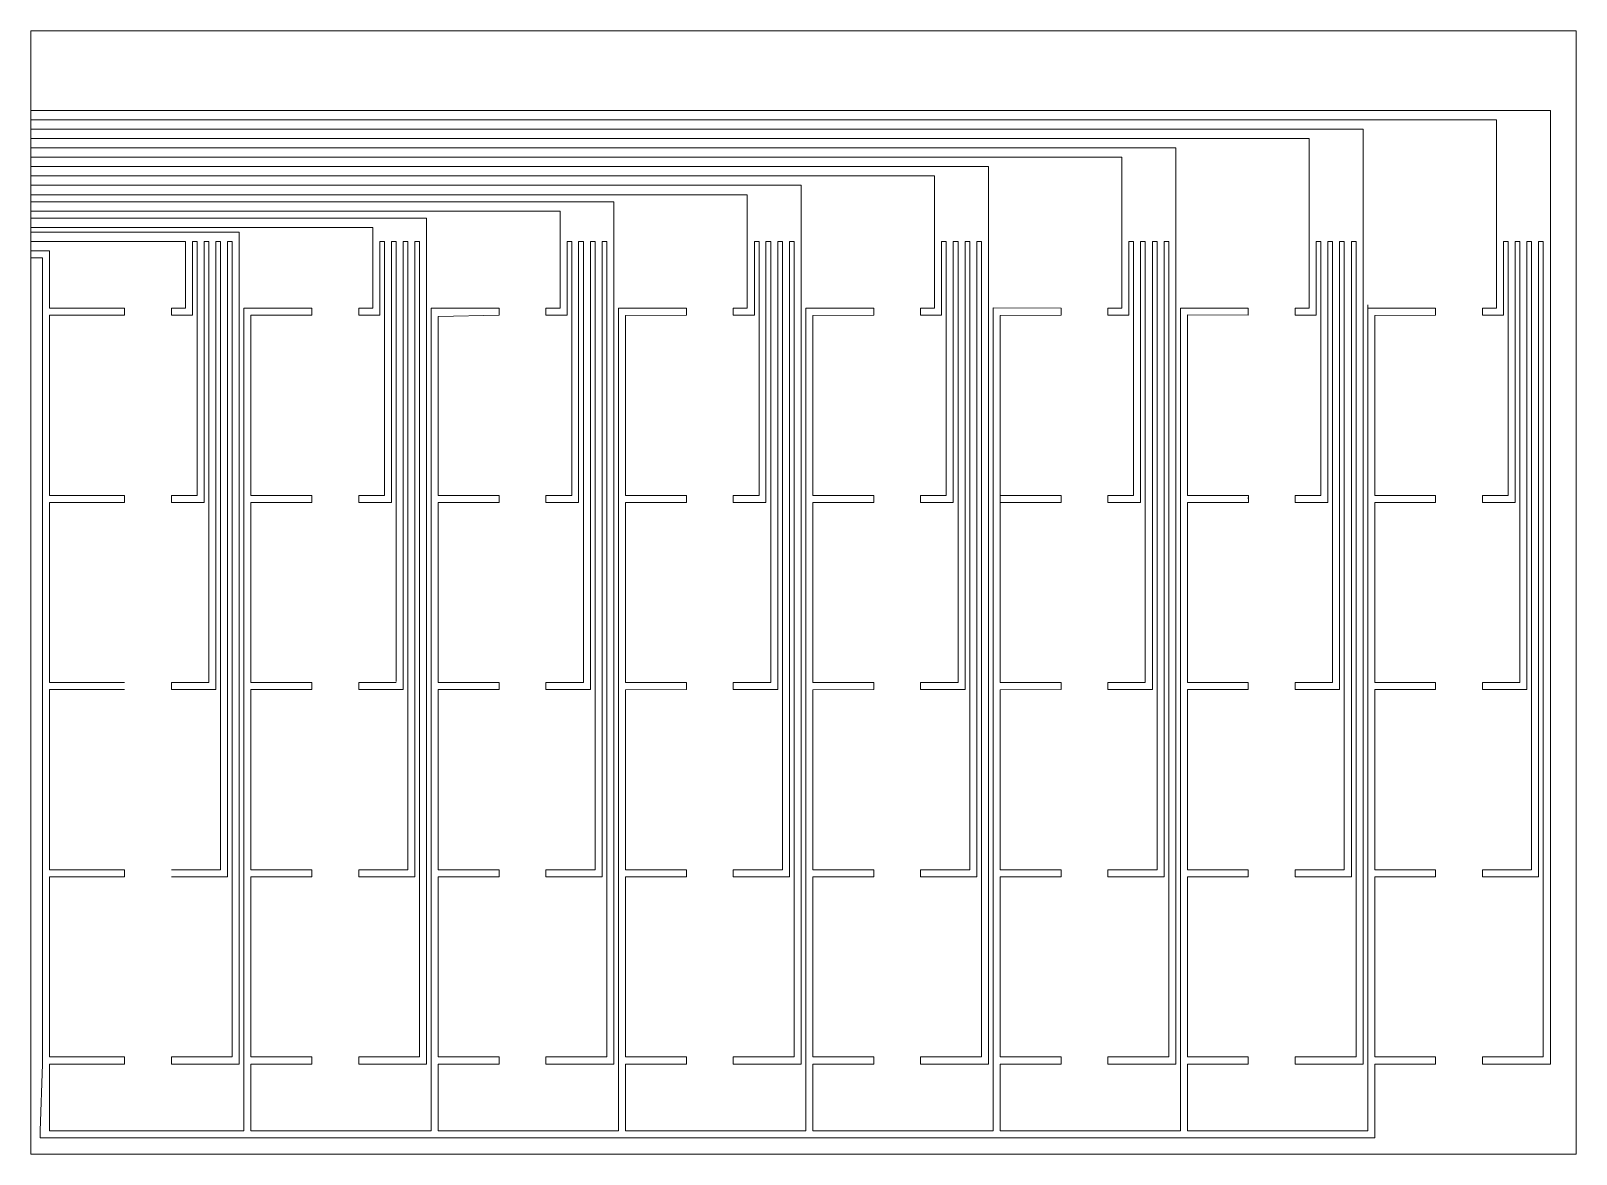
# Model space of a CAD drawing. Header units: centimetres. Extents: x -16.5 to 16.5, y -12 to 12.
import ezdxf

# ---------------------------------------------------------------- set-up
doc = ezdxf.new("R2010")
doc.units = ezdxf.units.CM
doc.header["$MEASUREMENT"] = 0

msp = doc.modelspace()

# ---------------------------------------------------------------- linework, layer by layer
at = {"color": 142, "lineweight": 9}
for points in [[(-16.5, 12), (-16.5, 12), (-16.5, -12), (-16.5, -12)], [(16.5, 12), (16.5, 12), (-16.5, 12), (-16.5, 12)], [(16.5, -12), (16.5, -12), (16.5, 12), (16.5, 12)], [(-16.5, -12), (-16.5, -12), (16.5, -12), (16.5, -12)]]:
    msp.add_open_spline(points, degree=3, dxfattribs=at)
at = {"color": 240, "lineweight": 9}
for points in [[(15.95, 10.3), (15.95, 10.3), (-16.5, 10.3), (-16.5, 10.3)], [(15.95, 7.5), (15.95, 7.5), (15.95, 10.3), (15.95, 10.3)], [(14.8, 10.1), (14.8, 10.1), (-16.5, 10.1), (-16.5, 10.1)], [(11.95, 9.9), (11.95, 9.9), (-16.5, 9.9), (-16.5, 9.9)], [(11.95, 7.5), (11.95, 7.5), (11.95, 9.9), (11.95, 9.9)], [(14.8, 7.5), (14.8, 7.5), (14.8, 10.1), (14.8, 10.1)], [(10.8, 9.7), (10.8, 9.7), (-16.5, 9.7), (-16.5, 9.7)], [(10.8, 7.5), (10.8, 7.5), (10.8, 9.7), (10.8, 9.7)], [(7.95, 9.5), (7.95, 9.5), (-16.5, 9.5), (-16.5, 9.5)], [(6.8, 9.3), (6.8, 9.3), (-16.5, 9.3), (-16.5, 9.3)], [(6.8, 7.5), (6.8, 7.5), (6.8, 9.3), (6.8, 9.3)], [(7.95, 7.5), (7.95, 7.5), (7.95, 9.5), (7.95, 9.5)], [(3.95, 9.1), (3.95, 9.1), (-16.5, 9.1), (-16.5, 9.1)], [(3.95, 7.5), (3.95, 7.5), (3.95, 9.1), (3.95, 9.1)], [(2.8, 8.9), (2.8, 8.9), (-16.5, 8.9), (-16.5, 8.9)], [(-0.05, 8.7), (-0.05, 8.7), (-16.5, 8.7), (-16.5, 8.7)], [(-0.05, 7.5), (-0.05, 7.5), (-0.05, 8.7), (-0.05, 8.7)], [(2.8, 7.5), (2.8, 7.5), (2.8, 8.9), (2.8, 8.9)], [(-1.2, 8.5), (-1.2, 8.5), (-16.5, 8.5), (-16.5, 8.5)], [(-4.05, 8.35), (-4.05, 8.35), (-16.5, 8.35), (-16.5, 8.35)], [(-4.05, 7.5), (-4.05, 7.5), (-4.05, 8.35), (-4.05, 8.35)], [(-1.2, 7.5), (-1.2, 7.5), (-1.2, 8.5), (-1.2, 8.5)], [(-5.2, 8.15), (-5.2, 8.15), (-16.5, 8.15), (-16.5, 8.15)], [(-8.05, 8), (-8.05, 8), (-16.5, 8), (-16.5, 8)], [(-8.05, 7.5), (-8.05, 7.5), (-8.05, 8), (-8.05, 8)], [(-5.2, 7.5), (-5.2, 7.5), (-5.2, 8.15), (-5.2, 8.15)], [(-9.2, 7.8), (-9.2, 7.8), (-16.5, 7.8), (-16.5, 7.8)], [(-12.05, 7.7), (-12.05, 7.7), (-16.5, 7.7), (-16.5, 7.7)], [(-12.05, 7.5), (-12.05, 7.5), (-12.05, 7.7), (-12.05, 7.7)], [(-9.2, 7.5), (-9.2, 7.5), (-9.2, 7.8), (-9.2, 7.8)], [(-13.2, 7.5), (-13.2, 7.5), (-16.5, 7.5), (-16.5, 7.5)], [(-16.1, 7.3), (-16.1, 7.3), (-16.5, 7.3), (-16.5, 7.3)], [(-16.1, 6.075), (-16.1, 6.075), (-16.1, 7.3), (-16.1, 7.3)], [(-13.2, 6.075), (-13.2, 6.075), (-13.2, 7.5), (-13.2, 7.5)], [(-13.05, 5.925), (-13.05, 5.925), (-13.05, 7.5), (-13.05, 7.5)], [(-12.95, 7.5), (-12.95, 7.5), (-13.05, 7.5), (-13.05, 7.5)], [(-12.95, 2.075), (-12.95, 2.075), (-12.95, 7.5), (-12.95, 7.5)], [(-12.7, 7.5), (-12.7, 7.5), (-12.80223, 7.5), (-12.80223, 7.5)], [(-12.80223, 1.925), (-12.80223, 1.925), (-12.80223, 7.5), (-12.80223, 7.5)], [(-12.7, 1.925), (-12.7, 1.925), (-12.7, 7.5), (-12.7, 7.5)], [(-12.45, 7.5), (-12.45, 7.5), (-12.55, 7.5), (-12.55, 7.5)], [(-12.55, -2.075), (-12.55, -2.075), (-12.55, 7.5), (-12.55, 7.5)], [(-12.45, -5.925), (-12.45, -5.925), (-12.45, 7.5), (-12.45, 7.5)], [(-12.2, 7.5), (-12.2, 7.5), (-12.3, 7.5), (-12.3, 7.5)], [(-12.3, 7.5), (-12.3, 7.5), (-12.3, -6.075), (-12.3, -6.075)], [(-12.2, 7.5), (-12.2, 7.5), (-12.2, -9.925), (-12.2, -9.925)], [(-12.05, -10.075), (-12.05, -10.075), (-12.05, 7.5), (-12.05, 7.5)], [(-9.2, 6.075), (-9.2, 6.075), (-9.2, 7.5), (-9.2, 7.5)], [(-9.05, 7.5), (-9.05, 7.5), (-8.95, 7.5), (-8.95, 7.5)], [(-9.05, 5.925), (-9.05, 5.925), (-9.05, 7.5), (-9.05, 7.5)], [(-8.95, 2.075), (-8.95, 2.075), (-8.95, 7.5), (-8.95, 7.5)], [(-8.80223, 7.5), (-8.80223, 7.5), (-8.7, 7.5), (-8.7, 7.5)], [(-8.80223, 1.925), (-8.80223, 1.925), (-8.80223, 7.5), (-8.80223, 7.5)], [(-8.7, 1.925), (-8.7, 1.925), (-8.7, 7.5), (-8.7, 7.5)], [(-8.55, 7.5), (-8.55, 7.5), (-8.45, 7.5), (-8.45, 7.5)], [(-8.55, -2.075), (-8.55, -2.075), (-8.55, 7.5), (-8.55, 7.5)], [(-8.45, -5.925), (-8.45, -5.925), (-8.45, 7.5), (-8.45, 7.5)], [(-8.3, 7.5), (-8.3, 7.5), (-8.3, -6.075), (-8.3, -6.075)], [(-8.2, 7.5), (-8.2, 7.5), (-8.3, 7.5), (-8.3, 7.5)], [(-8.2, 7.5), (-8.2, 7.5), (-8.2, -9.925), (-8.2, -9.925)], [(-8.05, -10.075), (-8.05, -10.075), (-8.05, 7.5), (-8.05, 7.5)], [(-5.2, 6.075), (-5.2, 6.075), (-5.2, 7.5), (-5.2, 7.5)], [(-5.05, 5.925), (-5.05, 5.925), (-5.05, 7.5), (-5.05, 7.5)], [(-5.05, 7.5), (-5.05, 7.5), (-4.95, 7.5), (-4.95, 7.5)], [(-4.95, 2.075), (-4.95, 2.075), (-4.95, 7.5), (-4.95, 7.5)], [(-4.80223, 7.5), (-4.80223, 7.5), (-4.7, 7.5), (-4.7, 7.5)], [(-4.80223, 1.925), (-4.80223, 1.925), (-4.80223, 7.5), (-4.80223, 7.5)], [(-4.7, 1.925), (-4.7, 1.925), (-4.7, 7.5), (-4.7, 7.5)], [(-4.55, 7.5), (-4.55, 7.5), (-4.45, 7.5), (-4.45, 7.5)], [(-4.55, -2.075), (-4.55, -2.075), (-4.55, 7.5), (-4.55, 7.5)], [(-4.45, -5.925), (-4.45, -5.925), (-4.45, 7.5), (-4.45, 7.5)], [(-4.3, 7.5), (-4.3, 7.5), (-4.3, -6.075), (-4.3, -6.075)], [(-4.2, 7.5), (-4.2, 7.5), (-4.3, 7.5), (-4.3, 7.5)], [(-4.2, 7.5), (-4.2, 7.5), (-4.2, -9.925), (-4.2, -9.925)], [(-4.05, -10.075), (-4.05, -10.075), (-4.05, 7.5), (-4.05, 7.5)], [(-1.2, 6.075), (-1.2, 6.075), (-1.2, 7.5), (-1.2, 7.5)], [(-1.05, 7.5), (-1.05, 7.5), (-0.95, 7.5), (-0.95, 7.5)], [(-1.05, 5.925), (-1.05, 5.925), (-1.05, 7.5), (-1.05, 7.5)], [(-0.95, 2.075), (-0.95, 2.075), (-0.95, 7.5), (-0.95, 7.5)], [(-0.80223, 7.5), (-0.80223, 7.5), (-0.7, 7.5), (-0.7, 7.5)], [(-0.80223, 1.925), (-0.80223, 1.925), (-0.80223, 7.5), (-0.80223, 7.5)], [(-0.7, 1.925), (-0.7, 1.925), (-0.7, 7.5), (-0.7, 7.5)], [(-0.55, 7.5), (-0.55, 7.5), (-0.45, 7.5), (-0.45, 7.5)], [(-0.55, -2.075), (-0.55, -2.075), (-0.55, 7.5), (-0.55, 7.5)], [(-0.45, -5.925), (-0.45, -5.925), (-0.45, 7.5), (-0.45, 7.5)], [(-0.3, 7.5), (-0.3, 7.5), (-0.3, -6.075), (-0.3, -6.075)], [(-0.3, 7.5), (-0.3, 7.5), (-0.2, 7.5), (-0.2, 7.5)], [(-0.2, 7.5), (-0.2, 7.5), (-0.2, -9.925), (-0.2, -9.925)], [(-0.05, -10.075), (-0.05, -10.075), (-0.05, 7.5), (-0.05, 7.5)], [(2.8, 6.075), (2.8, 6.075), (2.8, 7.5), (2.8, 7.5)], [(2.95, 7.5), (2.95, 7.5), (3.05, 7.5), (3.05, 7.5)], [(2.95, 5.925), (2.95, 5.925), (2.95, 7.5), (2.95, 7.5)], [(3.05, 2.075), (3.05, 2.075), (3.05, 7.5), (3.05, 7.5)], [(3.19777, 7.5), (3.19777, 7.5), (3.3, 7.5), (3.3, 7.5)], [(3.19777, 1.925), (3.19777, 1.925), (3.19777, 7.5), (3.19777, 7.5)], [(3.3, 1.925), (3.3, 1.925), (3.3, 7.5), (3.3, 7.5)], [(3.45, 7.5), (3.45, 7.5), (3.55, 7.5), (3.55, 7.5)], [(3.45, -2.075), (3.45, -2.075), (3.45, 7.5), (3.45, 7.5)], [(3.55, -5.925), (3.55, -5.925), (3.55, 7.5), (3.55, 7.5)], [(3.7, 7.5), (3.7, 7.5), (3.8, 7.5), (3.8, 7.5)], [(3.7, 7.5), (3.7, 7.5), (3.7, -6.075), (3.7, -6.075)], [(3.8, 7.5), (3.8, 7.5), (3.8, -9.925), (3.8, -9.925)], [(3.95, -10.075), (3.95, -10.075), (3.95, 7.5), (3.95, 7.5)], [(6.8, 6.075), (6.8, 6.075), (6.8, 7.5), (6.8, 7.5)], [(6.95, 5.925), (6.95, 5.925), (6.95, 7.5), (6.95, 7.5)], [(6.95, 7.5), (6.95, 7.5), (7.05, 7.5), (7.05, 7.5)], [(7.05, 2.075), (7.05, 2.075), (7.05, 7.5), (7.05, 7.5)], [(7.19777, 7.5), (7.19777, 7.5), (7.3, 7.5), (7.3, 7.5)], [(7.19777, 1.925), (7.19777, 1.925), (7.19777, 7.5), (7.19777, 7.5)], [(7.3, 1.925), (7.3, 1.925), (7.3, 7.5), (7.3, 7.5)], [(7.45, 7.5), (7.45, 7.5), (7.55, 7.5), (7.55, 7.5)], [(7.45, -2.075), (7.45, -2.075), (7.45, 7.5), (7.45, 7.5)], [(7.55, -5.925), (7.55, -5.925), (7.55, 7.5), (7.55, 7.5)], [(7.7, 7.5), (7.7, 7.5), (7.8, 7.5), (7.8, 7.5)], [(7.7, 7.5), (7.7, 7.5), (7.7, -6.075), (7.7, -6.075)], [(7.8, 7.5), (7.8, 7.5), (7.8, -9.925), (7.8, -9.925)], [(7.95, -10.075), (7.95, -10.075), (7.95, 7.5), (7.95, 7.5)], [(10.8, 6.075), (10.8, 6.075), (10.8, 7.5), (10.8, 7.5)], [(10.95, 5.925), (10.95, 5.925), (10.95, 7.5), (10.95, 7.5)], [(10.95, 7.5), (10.95, 7.5), (11.05, 7.5), (11.05, 7.5)], [(11.05, 2.075), (11.05, 2.075), (11.05, 7.5), (11.05, 7.5)], [(11.19777, 7.5), (11.19777, 7.5), (11.3, 7.5), (11.3, 7.5)], [(11.19777, 1.925), (11.19777, 1.925), (11.19777, 7.5), (11.19777, 7.5)], [(11.3, 1.925), (11.3, 1.925), (11.3, 7.5), (11.3, 7.5)], [(11.45, 7.5), (11.45, 7.5), (11.55, 7.5), (11.55, 7.5)], [(11.45, -2.075), (11.45, -2.075), (11.45, 7.5), (11.45, 7.5)], [(11.55, -5.925), (11.55, -5.925), (11.55, 7.5), (11.55, 7.5)], [(11.7, 7.5), (11.7, 7.5), (11.8, 7.5), (11.8, 7.5)], [(11.7, 7.5), (11.7, 7.5), (11.7, -6.075), (11.7, -6.075)], [(11.8, 7.5), (11.8, 7.5), (11.8, -9.925), (11.8, -9.925)], [(11.95, -10.075), (11.95, -10.075), (11.95, 7.5), (11.95, 7.5)], [(14.8, 6.075), (14.8, 6.075), (14.8, 7.5), (14.8, 7.5)], [(14.95, 5.925), (14.95, 5.925), (14.95, 7.5), (14.95, 7.5)], [(14.95, 7.5), (14.95, 7.5), (15.05, 7.5), (15.05, 7.5)], [(15.05, 2.075), (15.05, 2.075), (15.05, 7.5), (15.05, 7.5)], [(15.19777, 7.5), (15.19777, 7.5), (15.3, 7.5), (15.3, 7.5)], [(15.19777, 1.925), (15.19777, 1.925), (15.19777, 7.5), (15.19777, 7.5)], [(15.3, 1.925), (15.3, 1.925), (15.3, 7.5), (15.3, 7.5)], [(15.45, 7.5), (15.45, 7.5), (15.55, 7.5), (15.55, 7.5)], [(15.45, -2.075), (15.45, -2.075), (15.45, 7.5), (15.45, 7.5)], [(15.55, -5.925), (15.55, -5.925), (15.55, 7.5), (15.55, 7.5)], [(15.7, 7.5), (15.7, 7.5), (15.7, -6.075), (15.7, -6.075)], [(15.7, 7.5), (15.7, 7.5), (15.8, 7.5), (15.8, 7.5)], [(15.8, 7.5), (15.8, 7.5), (15.8, -9.925), (15.8, -9.925)], [(15.95, -10.075), (15.95, -10.075), (15.95, 7.5), (15.95, 7.5)], [(-16.25, 7.15), (-16.25, 7.15), (-16.5, 7.15), (-16.5, 7.15)], [(-16.25, -10.075), (-16.25, -10.075), (-16.25, 7.15), (-16.25, 7.15)], [(-14.5, 6.075), (-14.5, 6.075), (-16.1, 6.075), (-16.1, 6.075)], [(-14.5, 6), (-14.5, 6), (-14.5, 6.075), (-14.5, 6.075)], [(-14.5, 6), (-14.5, 6), (-14.5, 5.925), (-14.5, 5.925)], [(-13.5, 6), (-13.5, 6), (-13.5, 6.075), (-13.5, 6.075)], [(-13.5, 6.075), (-13.5, 6.075), (-13.2, 6.075), (-13.2, 6.075)], [(-13.5, 6), (-13.5, 6), (-13.5, 5.925), (-13.5, 5.925)], [(-11.95, 6.0746), (-11.95, 6.0746), (-10.5, 6.075), (-10.5, 6.075)], [(-11.95, -9.925), (-11.95, -9.925), (-11.95, 6.0746), (-11.95, 6.0746)], [(-10.5, 6), (-10.5, 6), (-10.5, 6.075), (-10.5, 6.075)], [(-10.5, 6), (-10.5, 6), (-10.5, 5.925), (-10.5, 5.925)], [(-9.5, 6.075), (-9.5, 6.075), (-9.2, 6.075), (-9.2, 6.075)], [(-9.5, 6), (-9.5, 6), (-9.5, 6.075), (-9.5, 6.075)], [(-9.5, 6), (-9.5, 6), (-9.5, 5.925), (-9.5, 5.925)], [(-7.95, 6.075), (-7.95, 6.075), (-7.95, -9.925), (-7.95, -9.925)], [(-6.5, 6.075), (-6.5, 6.075), (-7.95, 6.075), (-7.95, 6.075)], [(-6.5, 6), (-6.5, 6), (-6.5, 6.075), (-6.5, 6.075)], [(-6.5, 6), (-6.5, 6), (-6.5, 5.925), (-6.5, 5.925)], [(-5.5, 6.075), (-5.5, 6.075), (-5.2, 6.075), (-5.2, 6.075)], [(-5.5, 6), (-5.5, 6), (-5.5, 6.075), (-5.5, 6.075)], [(-5.5, 6), (-5.5, 6), (-5.5, 5.925), (-5.5, 5.925)], [(-3.8, 6.075), (-3.8, 6.075), (-3.95, 6.075), (-3.95, 6.075)], [(-3.95, 6.075), (-3.95, 6.075), (-3.95, -9.925), (-3.95, -9.925)], [(-2.5, 6.075), (-2.5, 6.075), (-3.8, 6.075), (-3.8, 6.075)], [(-2.5, 6), (-2.5, 6), (-2.5, 6.075), (-2.5, 6.075)], [(-2.5, 6), (-2.5, 6), (-2.5, 5.925), (-2.5, 5.925)], [(-1.5, 6), (-1.5, 6), (-1.5, 6.075), (-1.5, 6.075)], [(-1.5, 6.075), (-1.5, 6.075), (-1.2, 6.075), (-1.2, 6.075)], [(-1.5, 6), (-1.5, 6), (-1.5, 5.925), (-1.5, 5.925)], [(0.05, 6.075), (0.05, 6.075), (0.2, 6.075), (0.2, 6.075)], [(0.05, -9.925), (0.05, -9.925), (0.05, 6.075), (0.05, 6.075)], [(1.5, 6.075), (1.5, 6.075), (0.2, 6.075), (0.2, 6.075)], [(1.5, 6), (1.5, 6), (1.5, 6.075), (1.5, 6.075)], [(1.5, 6), (1.5, 6), (1.5, 5.925), (1.5, 5.925)], [(2.5, 6.075), (2.5, 6.075), (2.8, 6.075), (2.8, 6.075)], [(2.5, 6), (2.5, 6), (2.5, 6.075), (2.5, 6.075)], [(2.5, 6), (2.5, 6), (2.5, 5.925), (2.5, 5.925)], [(4.05, 6.07975), (4.05, 6.07975), (5.5, 6.075), (5.5, 6.075)], [(4.05, -9.925), (4.05, -9.925), (4.05, 6.07975), (4.05, 6.07975)], [(5.5, 6), (5.5, 6), (5.5, 6.075), (5.5, 6.075)], [(5.5, 6), (5.5, 6), (5.5, 5.925), (5.5, 5.925)], [(6.5, 6.075), (6.5, 6.075), (6.8, 6.075), (6.8, 6.075)], [(6.5, 6), (6.5, 6), (6.5, 6.075), (6.5, 6.075)], [(6.5, 6), (6.5, 6), (6.5, 5.925), (6.5, 5.925)], [(8.2, 6.075), (8.2, 6.075), (8.05, 6.075), (8.05, 6.075)], [(8.05, 6.075), (8.05, 6.075), (8.05, -9.925), (8.05, -9.925)], [(8.2, 6.075), (8.2, 6.075), (9.5, 6.075), (9.5, 6.075)], [(9.5, 6), (9.5, 6), (9.5, 6.075), (9.5, 6.075)], [(9.5, 6), (9.5, 6), (9.5, 5.925), (9.5, 5.925)], [(10.5, 6), (10.5, 6), (10.5, 6.075), (10.5, 6.075)], [(10.5, 6.075), (10.5, 6.075), (10.8, 6.075), (10.8, 6.075)], [(10.5, 6), (10.5, 6), (10.5, 5.925), (10.5, 5.925)], [(12.05, -9.925), (12.05, -9.925), (12.05, 6.14514), (12.05, 6.14514)], [(12.2, 6.075), (12.2, 6.075), (12.05, 6.075), (12.05, 6.075)], [(13.5, 6.075), (13.5, 6.075), (12.2, 6.075), (12.2, 6.075)], [(13.5, 6), (13.5, 6), (13.5, 6.075), (13.5, 6.075)], [(13.5, 6), (13.5, 6), (13.5, 5.925), (13.5, 5.925)], [(14.5, 6), (14.5, 6), (14.5, 6.075), (14.5, 6.075)], [(14.5, 6.075), (14.5, 6.075), (14.8, 6.075), (14.8, 6.075)], [(14.5, 6), (14.5, 6), (14.5, 5.925), (14.5, 5.925)], [(-14.5, 5.925), (-14.5, 5.925), (-16.1, 5.925), (-16.1, 5.925)], [(-16.1, 2.075), (-16.1, 2.075), (-16.1, 5.925), (-16.1, 5.925)], [(-13.5, 5.925), (-13.5, 5.925), (-13.05, 5.925), (-13.05, 5.925)], [(-10.5, 5.925), (-10.5, 5.925), (-11.80436, 5.92464), (-11.80436, 5.92464)], [(-11.80436, 5.92464), (-11.80436, 5.92464), (-11.8033, 2.07464), (-11.8033, 2.07464)], [(-9.5, 5.925), (-9.5, 5.925), (-9.05, 5.925), (-9.05, 5.925)], [(-7.8, 5.9), (-7.8, 5.9), (-6.5, 5.925), (-6.5, 5.925)], [(-7.8, 5.9), (-7.8, 5.9), (-7.8, 2.075), (-7.8, 2.075)], [(-5.5, 5.925), (-5.5, 5.925), (-5.05, 5.925), (-5.05, 5.925)], [(-3.8, 5.92208), (-3.8, 5.92208), (-2.5, 5.925), (-2.5, 5.925)], [(-3.8, 5.92208), (-3.8, 5.92208), (-3.8, 2.075), (-3.8, 2.075)], [(-1.5, 5.925), (-1.5, 5.925), (-1.05, 5.925), (-1.05, 5.925)], [(0.2, 5.92084), (0.2, 5.92084), (1.5, 5.925), (1.5, 5.925)], [(0.2, 5.92084), (0.2, 5.92084), (0.2, 2.075), (0.2, 2.075)], [(2.5, 5.925), (2.5, 5.925), (2.95, 5.925), (2.95, 5.925)], [(4.2, 5.92195), (4.2, 5.92195), (5.5, 5.925), (5.5, 5.925)], [(4.2, 5.92195), (4.2, 5.92195), (4.2, 2.075), (4.2, 2.075)], [(6.5, 5.925), (6.5, 5.925), (6.95, 5.925), (6.95, 5.925)], [(8.2, 5.93411), (8.2, 5.93411), (9.5, 5.925), (9.5, 5.925)], [(8.2, 2.075), (8.2, 2.075), (8.2, 5.93411), (8.2, 5.93411)], [(10.5, 5.925), (10.5, 5.925), (10.95, 5.925), (10.95, 5.925)], [(12.2, 5.92074), (12.2, 5.92074), (13.5, 5.925), (13.5, 5.925)], [(12.2, 5.92074), (12.2, 5.92074), (12.2, 2.075), (12.2, 2.075)], [(14.5, 5.925), (14.5, 5.925), (14.95, 5.925), (14.95, 5.925)], [(-14.5, 2.075), (-14.5, 2.075), (-16.1, 2.075), (-16.1, 2.075)], [(-14.5, 2), (-14.5, 2), (-14.5, 2.075), (-14.5, 2.075)], [(-14.5, 2), (-14.5, 2), (-14.5, 1.925), (-14.5, 1.925)], [(-13.5, 2), (-13.5, 2), (-13.5, 2.075), (-13.5, 2.075)], [(-13.5, 2.075), (-13.5, 2.075), (-13.2, 2.075), (-13.2, 2.075)], [(-13.5, 2), (-13.5, 2), (-13.5, 1.925), (-13.5, 1.925)], [(-13.2, 2.075), (-13.2, 2.075), (-12.95, 2.075), (-12.95, 2.075)], [(-10.5, 2.075), (-10.5, 2.075), (-11.8033, 2.07464), (-11.8033, 2.07464)], [(-10.5, 2), (-10.5, 2), (-10.5, 2.075), (-10.5, 2.075)], [(-10.5, 2), (-10.5, 2), (-10.5, 1.925), (-10.5, 1.925)], [(-9.5, 2.075), (-9.5, 2.075), (-9.2, 2.075), (-9.2, 2.075)], [(-9.5, 2), (-9.5, 2), (-9.5, 2.075), (-9.5, 2.075)], [(-9.5, 2), (-9.5, 2), (-9.5, 1.925), (-9.5, 1.925)], [(-9.2, 2.075), (-9.2, 2.075), (-8.95, 2.075), (-8.95, 2.075)], [(-6.5, 2.075), (-6.5, 2.075), (-7.8, 2.075), (-7.8, 2.075)], [(-6.5, 2), (-6.5, 2), (-6.5, 2.075), (-6.5, 2.075)], [(-6.5, 2), (-6.5, 2), (-6.5, 1.925), (-6.5, 1.925)], [(-5.5, 2.075), (-5.5, 2.075), (-5.2, 2.075), (-5.2, 2.075)], [(-5.5, 2), (-5.5, 2), (-5.5, 2.075), (-5.5, 2.075)], [(-5.5, 2), (-5.5, 2), (-5.5, 1.925), (-5.5, 1.925)], [(-5.2, 2.075), (-5.2, 2.075), (-4.95, 2.075), (-4.95, 2.075)], [(-2.5, 2.075), (-2.5, 2.075), (-3.8, 2.075), (-3.8, 2.075)], [(-2.5, 2), (-2.5, 2), (-2.5, 2.075), (-2.5, 2.075)], [(-2.5, 2), (-2.5, 2), (-2.5, 1.925), (-2.5, 1.925)], [(-1.5, 2), (-1.5, 2), (-1.5, 2.075), (-1.5, 2.075)], [(-1.5, 2.075), (-1.5, 2.075), (-1.2, 2.075), (-1.2, 2.075)], [(-1.5, 2), (-1.5, 2), (-1.5, 1.925), (-1.5, 1.925)], [(-1.2, 2.075), (-1.2, 2.075), (-0.95, 2.075), (-0.95, 2.075)], [(1.5, 2.075), (1.5, 2.075), (0.2, 2.075), (0.2, 2.075)], [(1.5, 2.075), (1.5, 2.075), (1.5, 1.925), (1.5, 1.925)], [(2.5, 2.075), (2.5, 2.075), (2.8, 2.075), (2.8, 2.075)], [(2.5, 2), (2.5, 2), (2.5, 2.075), (2.5, 2.075)], [(2.5, 2), (2.5, 2), (2.5, 1.925), (2.5, 1.925)], [(2.8, 2.075), (2.8, 2.075), (3.05, 2.075), (3.05, 2.075)], [(4.2, 2.075), (4.2, 2.075), (4.2, -1.925), (4.2, -1.925)], [(5.5, 2.075), (5.5, 2.075), (4.2, 2.075), (4.2, 2.075)], [(5.5, 2), (5.5, 2), (5.5, 2.075), (5.5, 2.075)], [(5.5, 2), (5.5, 2), (5.5, 1.925), (5.5, 1.925)], [(6.5, 2.075), (6.5, 2.075), (6.8, 2.075), (6.8, 2.075)], [(6.5, 2), (6.5, 2), (6.5, 2.075), (6.5, 2.075)], [(6.5, 2), (6.5, 2), (6.5, 1.925), (6.5, 1.925)], [(6.8, 2.075), (6.8, 2.075), (7.05, 2.075), (7.05, 2.075)], [(9.50026, 2.075), (9.50026, 2.075), (8.2, 2.075), (8.2, 2.075)], [(9.5, 2), (9.5, 2), (9.50026, 2.075), (9.50026, 2.075)], [(9.50026, 2.075), (9.50026, 2.075), (9.50026, 1.92392), (9.50026, 1.92392)], [(10.5, 2), (10.5, 2), (10.5, 2.075), (10.5, 2.075)], [(10.5, 2.075), (10.5, 2.075), (10.8, 2.075), (10.8, 2.075)], [(10.5, 2), (10.5, 2), (10.5, 1.925), (10.5, 1.925)], [(10.8, 2.075), (10.8, 2.075), (11.05, 2.075), (11.05, 2.075)], [(13.5, 2.075), (13.5, 2.075), (12.2, 2.075), (12.2, 2.075)], [(13.5, 2), (13.5, 2), (13.5, 2.075), (13.5, 2.075)], [(13.5, 2), (13.5, 2), (13.5, 1.925), (13.5, 1.925)], [(14.5, 2.075), (14.5, 2.075), (14.8, 2.075), (14.8, 2.075)], [(14.5, 2), (14.5, 2), (14.5, 2.075), (14.5, 2.075)], [(14.5, 2), (14.5, 2), (14.5, 1.925), (14.5, 1.925)], [(14.8, 2.075), (14.8, 2.075), (15.05, 2.075), (15.05, 2.075)], [(-16.1, -1.925), (-16.1, -1.925), (-16.1, 1.925), (-16.1, 1.925)], [(-14.5, 1.925), (-14.5, 1.925), (-16.1, 1.925), (-16.1, 1.925)], [(-13.5, 1.925), (-13.5, 1.925), (-13.05, 1.925), (-13.05, 1.925)], [(-13.05, 1.925), (-13.05, 1.925), (-12.95223, 1.925), (-12.95223, 1.925)], [(-12.95223, 1.925), (-12.95223, 1.925), (-12.80223, 1.925), (-12.80223, 1.925)], [(-12.7, 1.925), (-12.7, 1.925), (-12.7, -1.9), (-12.7, -1.9)], [(-10.5, 1.925), (-10.5, 1.925), (-11.80326, 1.92464), (-11.80326, 1.92464)], [(-11.80326, 1.92464), (-11.80326, 1.92464), (-11.8022, -1.92536), (-11.8022, -1.92536)], [(-9.5, 1.925), (-9.5, 1.925), (-9.05, 1.925), (-9.05, 1.925)], [(-9.05, 1.925), (-9.05, 1.925), (-8.95223, 1.925), (-8.95223, 1.925)], [(-8.95223, 1.925), (-8.95223, 1.925), (-8.80223, 1.925), (-8.80223, 1.925)], [(-8.7, 1.925), (-8.7, 1.925), (-8.7, -1.9), (-8.7, -1.9)], [(-6.5, 1.925), (-6.5, 1.925), (-7.8, 1.925), (-7.8, 1.925)], [(-7.8, 1.925), (-7.8, 1.925), (-7.8, -1.925), (-7.8, -1.925)], [(-5.5, 1.925), (-5.5, 1.925), (-5.05, 1.925), (-5.05, 1.925)], [(-5.05, 1.925), (-5.05, 1.925), (-4.95223, 1.925), (-4.95223, 1.925)], [(-4.95223, 1.925), (-4.95223, 1.925), (-4.80223, 1.925), (-4.80223, 1.925)], [(-4.7, 1.925), (-4.7, 1.925), (-4.7, -1.9), (-4.7, -1.9)], [(-2.5, 1.925), (-2.5, 1.925), (-3.8, 1.925), (-3.8, 1.925)], [(-3.8, 1.925), (-3.8, 1.925), (-3.8, -1.925), (-3.8, -1.925)], [(-1.5, 1.925), (-1.5, 1.925), (-1.05, 1.925), (-1.05, 1.925)], [(-1.05, 1.925), (-1.05, 1.925), (-0.95223, 1.925), (-0.95223, 1.925)], [(-0.95223, 1.925), (-0.95223, 1.925), (-0.80223, 1.925), (-0.80223, 1.925)], [(-0.7, 1.925), (-0.7, 1.925), (-0.7, -1.9), (-0.7, -1.9)], [(1.5, 1.925), (1.5, 1.925), (0.2, 1.925), (0.2, 1.925)], [(0.2, -1.925), (0.2, -1.925), (0.2, 1.925), (0.2, 1.925)], [(2.5, 1.925), (2.5, 1.925), (2.95, 1.925), (2.95, 1.925)], [(2.95, 1.925), (2.95, 1.925), (3.04777, 1.925), (3.04777, 1.925)], [(3.04777, 1.925), (3.04777, 1.925), (3.19777, 1.925), (3.19777, 1.925)], [(3.3, 1.925), (3.3, 1.925), (3.3, -1.9), (3.3, -1.9)], [(5.5, 1.925), (5.5, 1.925), (4.2, 1.925), (4.2, 1.925)], [(6.5, 1.925), (6.5, 1.925), (6.95, 1.925), (6.95, 1.925)], [(6.95, 1.925), (6.95, 1.925), (7.04777, 1.925), (7.04777, 1.925)], [(7.04777, 1.925), (7.04777, 1.925), (7.19777, 1.925), (7.19777, 1.925)], [(7.3, 1.925), (7.3, 1.925), (7.3, -1.9), (7.3, -1.9)], [(9.50026, 1.92392), (9.50026, 1.92392), (8.2, 1.92392), (8.2, 1.92392)], [(8.2, -1.925), (8.2, -1.925), (8.2, 1.92392), (8.2, 1.92392)], [(10.5, 1.925), (10.5, 1.925), (10.95, 1.925), (10.95, 1.925)], [(10.95, 1.925), (10.95, 1.925), (11.04777, 1.925), (11.04777, 1.925)], [(11.04777, 1.925), (11.04777, 1.925), (11.19777, 1.925), (11.19777, 1.925)], [(11.3, 1.925), (11.3, 1.925), (11.3, -1.9), (11.3, -1.9)], [(12.2, 1.925), (12.2, 1.925), (12.2, -1.925), (12.2, -1.925)], [(13.5, 1.925), (13.5, 1.925), (12.2, 1.925), (12.2, 1.925)], [(14.5, 1.925), (14.5, 1.925), (14.95, 1.925), (14.95, 1.925)], [(14.95, 1.925), (14.95, 1.925), (15.04777, 1.925), (15.04777, 1.925)], [(15.04777, 1.925), (15.04777, 1.925), (15.19777, 1.925), (15.19777, 1.925)], [(15.3, 1.925), (15.3, 1.925), (15.3, -1.9), (15.3, -1.9)], [(-14.5, -1.925), (-14.5, -1.925), (-16.1, -1.925), (-16.1, -1.925)], [(-13.5, -2), (-13.5, -2), (-13.5, -1.925), (-13.5, -1.925)], [(-13.5, -1.925), (-13.5, -1.925), (-13.2, -1.925), (-13.2, -1.925)], [(-13.2, -1.925), (-13.2, -1.925), (-12.95, -1.925), (-12.95, -1.925)], [(-12.95, -1.925), (-12.95, -1.925), (-12.85, -1.925), (-12.85, -1.925)], [(-12.7, -1.925), (-12.7, -1.925), (-12.85, -1.925), (-12.85, -1.925)], [(-12.7, -1.9), (-12.7, -1.9), (-12.7, -1.925), (-12.7, -1.925)], [(-10.5, -1.925), (-10.5, -1.925), (-11.8022, -1.92536), (-11.8022, -1.92536)], [(-10.5, -2), (-10.5, -2), (-10.5, -1.925), (-10.5, -1.925)], [(-9.5, -2), (-9.5, -2), (-9.5, -1.925), (-9.5, -1.925)], [(-9.5, -1.925), (-9.5, -1.925), (-9.2, -1.925), (-9.2, -1.925)], [(-9.2, -1.925), (-9.2, -1.925), (-8.95, -1.925), (-8.95, -1.925)], [(-8.95, -1.925), (-8.95, -1.925), (-8.85, -1.925), (-8.85, -1.925)], [(-8.7, -1.925), (-8.7, -1.925), (-8.85, -1.925), (-8.85, -1.925)], [(-6.5, -1.925), (-6.5, -1.925), (-7.8, -1.925), (-7.8, -1.925)], [(-6.5, -2), (-6.5, -2), (-6.5, -1.925), (-6.5, -1.925)], [(-5.5, -2), (-5.5, -2), (-5.5, -1.925), (-5.5, -1.925)], [(-5.5, -1.925), (-5.5, -1.925), (-5.2, -1.925), (-5.2, -1.925)], [(-5.2, -1.925), (-5.2, -1.925), (-4.95, -1.925), (-4.95, -1.925)], [(-4.95, -1.925), (-4.95, -1.925), (-4.85, -1.925), (-4.85, -1.925)], [(-4.7, -1.925), (-4.7, -1.925), (-4.85, -1.925), (-4.85, -1.925)], [(-4.7, -1.9), (-4.7, -1.9), (-4.7, -1.925), (-4.7, -1.925)], [(-2.5, -1.925), (-2.5, -1.925), (-3.8, -1.925), (-3.8, -1.925)], [(-2.5, -2), (-2.5, -2), (-2.5, -1.925), (-2.5, -1.925)], [(-1.5, -1.925), (-1.5, -1.925), (-1.2, -1.925), (-1.2, -1.925)], [(-1.5, -2), (-1.5, -2), (-1.5, -1.925), (-1.5, -1.925)], [(-1.2, -1.925), (-1.2, -1.925), (-0.95, -1.925), (-0.95, -1.925)], [(-0.95, -1.925), (-0.95, -1.925), (-0.85, -1.925), (-0.85, -1.925)], [(-0.7, -1.925), (-0.7, -1.925), (-0.85, -1.925), (-0.85, -1.925)], [(-0.7, -1.9), (-0.7, -1.9), (-0.7, -1.925), (-0.7, -1.925)], [(1.5, -1.925), (1.5, -1.925), (0.2, -1.925), (0.2, -1.925)], [(1.5, -1.925), (1.5, -1.925), (1.5, -2.075), (1.5, -2.075)], [(2.5, -1.925), (2.5, -1.925), (2.8, -1.925), (2.8, -1.925)], [(2.5, -2), (2.5, -2), (2.5, -1.925), (2.5, -1.925)], [(2.8, -1.925), (2.8, -1.925), (3.05, -1.925), (3.05, -1.925)], [(3.05, -1.925), (3.05, -1.925), (3.15, -1.925), (3.15, -1.925)], [(3.3, -1.925), (3.3, -1.925), (3.15, -1.925), (3.15, -1.925)], [(3.3, -1.9), (3.3, -1.9), (3.3, -1.925), (3.3, -1.925)], [(5.5, -1.925), (5.5, -1.925), (4.2, -1.925), (4.2, -1.925)], [(5.5, -2), (5.5, -2), (5.5, -1.925), (5.5, -1.925)], [(6.5, -2), (6.5, -2), (6.5, -1.925), (6.5, -1.925)], [(6.5, -1.925), (6.5, -1.925), (6.8, -1.925), (6.8, -1.925)], [(6.8, -1.925), (6.8, -1.925), (7.05, -1.925), (7.05, -1.925)], [(7.05, -1.925), (7.05, -1.925), (7.15, -1.925), (7.15, -1.925)], [(7.3, -1.925), (7.3, -1.925), (7.15, -1.925), (7.15, -1.925)], [(7.3, -1.9), (7.3, -1.9), (7.3, -1.925), (7.3, -1.925)], [(9.5, -1.925), (9.5, -1.925), (8.2, -1.925), (8.2, -1.925)], [(9.5, -2), (9.5, -2), (9.5, -1.925), (9.5, -1.925)], [(10.5, -1.925), (10.5, -1.925), (10.8, -1.925), (10.8, -1.925)], [(10.5, -2), (10.5, -2), (10.5, -1.925), (10.5, -1.925)], [(10.8, -1.925), (10.8, -1.925), (11.05, -1.925), (11.05, -1.925)], [(11.05, -1.925), (11.05, -1.925), (11.15, -1.925), (11.15, -1.925)], [(11.3, -1.925), (11.3, -1.925), (11.15, -1.925), (11.15, -1.925)], [(11.3, -1.9), (11.3, -1.9), (11.3, -1.925), (11.3, -1.925)], [(13.5, -1.925), (13.5, -1.925), (12.2, -1.925), (12.2, -1.925)], [(13.5, -2), (13.5, -2), (13.5, -1.925), (13.5, -1.925)], [(14.5, -1.925), (14.5, -1.925), (14.8, -1.925), (14.8, -1.925)], [(14.5, -2), (14.5, -2), (14.5, -1.925), (14.5, -1.925)], [(14.8, -1.925), (14.8, -1.925), (15.05, -1.925), (15.05, -1.925)], [(15.05, -1.925), (15.05, -1.925), (15.15, -1.925), (15.15, -1.925)], [(15.3, -1.925), (15.3, -1.925), (15.15, -1.925), (15.15, -1.925)], [(15.3, -1.9), (15.3, -1.9), (15.3, -1.925), (15.3, -1.925)], [(-14.5, -2.075), (-14.5, -2.075), (-16.1, -2.075), (-16.1, -2.075)], [(-16.1, -5.925), (-16.1, -5.925), (-16.1, -2.075), (-16.1, -2.075)], [(-13.5, -2), (-13.5, -2), (-13.5, -2.075), (-13.5, -2.075)], [(-13.5, -2.075), (-13.5, -2.075), (-13.05, -2.075), (-13.05, -2.075)], [(-13.05, -2.075), (-13.05, -2.075), (-12.95223, -2.075), (-12.95223, -2.075)], [(-12.95223, -2.075), (-12.95223, -2.075), (-12.80223, -2.075), (-12.80223, -2.075)], [(-12.80223, -2.075), (-12.80223, -2.075), (-12.7, -2.075), (-12.7, -2.075)], [(-12.7, -2.075), (-12.7, -2.075), (-12.55, -2.075), (-12.55, -2.075)], [(-10.5, -2.075), (-10.5, -2.075), (-11.80216, -2.07536), (-11.80216, -2.07536)], [(-11.80216, -2.07536), (-11.80216, -2.07536), (-11.8011, -5.92536), (-11.8011, -5.92536)], [(-10.5, -2), (-10.5, -2), (-10.5, -2.075), (-10.5, -2.075)], [(-9.5, -2), (-9.5, -2), (-9.5, -2.075), (-9.5, -2.075)], [(-9.5, -2.075), (-9.5, -2.075), (-9.05, -2.075), (-9.05, -2.075)], [(-9.05, -2.075), (-9.05, -2.075), (-8.95223, -2.075), (-8.95223, -2.075)], [(-8.95223, -2.075), (-8.95223, -2.075), (-8.80223, -2.075), (-8.80223, -2.075)], [(-8.80223, -2.075), (-8.80223, -2.075), (-8.7, -2.075), (-8.7, -2.075)], [(-8.7, -2.075), (-8.7, -2.075), (-8.55, -2.075), (-8.55, -2.075)], [(-6.5, -2.075), (-6.5, -2.075), (-7.8, -2.075), (-7.8, -2.075)], [(-7.8, -2.075), (-7.8, -2.075), (-7.8, -5.925), (-7.8, -5.925)], [(-6.5, -2), (-6.5, -2), (-6.5, -2.075), (-6.5, -2.075)], [(-5.5, -2), (-5.5, -2), (-5.5, -2.075), (-5.5, -2.075)], [(-5.5, -2.075), (-5.5, -2.075), (-5.05, -2.075), (-5.05, -2.075)], [(-5.05, -2.075), (-5.05, -2.075), (-4.95223, -2.075), (-4.95223, -2.075)], [(-4.95223, -2.075), (-4.95223, -2.075), (-4.80223, -2.075), (-4.80223, -2.075)], [(-4.80223, -2.075), (-4.80223, -2.075), (-4.7, -2.075), (-4.7, -2.075)], [(-4.7, -2.075), (-4.7, -2.075), (-4.55, -2.075), (-4.55, -2.075)], [(-2.5, -2.075), (-2.5, -2.075), (-3.8, -2.07646), (-3.8, -2.07646)], [(-3.8, -2.07646), (-3.8, -2.07646), (-3.8, -5.925), (-3.8, -5.925)], [(-2.5, -2), (-2.5, -2), (-2.5, -2.075), (-2.5, -2.075)], [(-1.5, -2), (-1.5, -2), (-1.5, -2.075), (-1.5, -2.075)], [(-1.5, -2.075), (-1.5, -2.075), (-1.05, -2.075), (-1.05, -2.075)], [(-1.05, -2.075), (-1.05, -2.075), (-0.95223, -2.075), (-0.95223, -2.075)], [(-0.95223, -2.075), (-0.95223, -2.075), (-0.80223, -2.075), (-0.80223, -2.075)], [(-0.80223, -2.075), (-0.80223, -2.075), (-0.7, -2.075), (-0.7, -2.075)], [(-0.7, -2.075), (-0.7, -2.075), (-0.55, -2.075), (-0.55, -2.075)], [(1.5, -2.075), (1.5, -2.075), (0.2, -2.07708), (0.2, -2.07708)], [(0.2, -5.925), (0.2, -5.925), (0.2, -2.07708), (0.2, -2.07708)], [(2.5, -2), (2.5, -2), (2.5, -2.075), (2.5, -2.075)], [(2.5, -2.075), (2.5, -2.075), (2.95, -2.075), (2.95, -2.075)], [(2.95, -2.075), (2.95, -2.075), (3.04777, -2.075), (3.04777, -2.075)], [(3.04777, -2.075), (3.04777, -2.075), (3.19777, -2.075), (3.19777, -2.075)], [(3.19777, -2.075), (3.19777, -2.075), (3.3, -2.075), (3.3, -2.075)], [(3.3, -2.075), (3.3, -2.075), (3.45, -2.075), (3.45, -2.075)], [(5.5, -2.075), (5.5, -2.075), (4.2, -2.07653), (4.2, -2.07653)], [(4.2, -2.07653), (4.2, -2.07653), (4.2, -5.925), (4.2, -5.925)], [(5.5, -2), (5.5, -2), (5.5, -2.075), (5.5, -2.075)], [(6.5, -2), (6.5, -2), (6.5, -2.075), (6.5, -2.075)], [(6.5, -2.075), (6.5, -2.075), (6.95, -2.075), (6.95, -2.075)], [(6.95, -2.075), (6.95, -2.075), (7.04777, -2.075), (7.04777, -2.075)], [(7.04777, -2.075), (7.04777, -2.075), (7.19777, -2.075), (7.19777, -2.075)], [(7.19777, -2.075), (7.19777, -2.075), (7.3, -2.075), (7.3, -2.075)], [(7.3, -2.075), (7.3, -2.075), (7.45, -2.075), (7.45, -2.075)], [(9.5, -2.075), (9.5, -2.075), (8.2, -2.07044), (8.2, -2.07044)], [(8.2, -2.07044), (8.2, -2.07044), (8.2, -5.925), (8.2, -5.925)], [(9.5, -2), (9.5, -2), (9.5, -2.075), (9.5, -2.075)], [(10.5, -2), (10.5, -2), (10.5, -2.075), (10.5, -2.075)], [(10.5, -2.075), (10.5, -2.075), (10.95, -2.075), (10.95, -2.075)], [(10.95, -2.075), (10.95, -2.075), (11.04777, -2.075), (11.04777, -2.075)], [(11.04777, -2.075), (11.04777, -2.075), (11.19777, -2.075), (11.19777, -2.075)], [(11.19777, -2.075), (11.19777, -2.075), (11.3, -2.075), (11.3, -2.075)], [(11.3, -2.075), (11.3, -2.075), (11.45, -2.075), (11.45, -2.075)], [(12.2, -2.075), (12.2, -2.075), (12.2, -5.925), (12.2, -5.925)], [(13.5, -2.075), (13.5, -2.075), (12.2, -2.075), (12.2, -2.075)], [(13.5, -2), (13.5, -2), (13.5, -2.075), (13.5, -2.075)], [(14.5, -2), (14.5, -2), (14.5, -2.075), (14.5, -2.075)], [(14.5, -2.075), (14.5, -2.075), (14.95, -2.075), (14.95, -2.075)], [(14.95, -2.075), (14.95, -2.075), (15.04777, -2.075), (15.04777, -2.075)], [(15.04777, -2.075), (15.04777, -2.075), (15.19777, -2.075), (15.19777, -2.075)], [(15.19777, -2.075), (15.19777, -2.075), (15.3, -2.075), (15.3, -2.075)], [(15.3, -2.075), (15.3, -2.075), (15.45, -2.075), (15.45, -2.075)], [(-14.5, -5.925), (-14.5, -5.925), (-16.1, -5.925), (-16.1, -5.925)], [(-14.5, -6), (-14.5, -6), (-14.5, -5.925), (-14.5, -5.925)], [(-13.5, -5.925), (-13.5, -5.925), (-13.2, -5.925), (-13.2, -5.925)], [(-13.2, -5.925), (-13.2, -5.925), (-12.95, -5.925), (-12.95, -5.925)], [(-12.95, -5.925), (-12.95, -5.925), (-12.85, -5.925), (-12.85, -5.925)], [(-12.7, -5.925), (-12.7, -5.925), (-12.85, -5.925), (-12.85, -5.925)], [(-12.7, -5.925), (-12.7, -5.925), (-12.6, -5.925), (-12.6, -5.925)], [(-12.6, -5.925), (-12.6, -5.925), (-12.45, -5.925), (-12.45, -5.925)], [(-10.5, -5.925), (-10.5, -5.925), (-11.8011, -5.92536), (-11.8011, -5.92536)], [(-10.5, -6), (-10.5, -6), (-10.5, -5.925), (-10.5, -5.925)], [(-9.5, -5.925), (-9.5, -5.925), (-9.2, -5.925), (-9.2, -5.925)], [(-9.5, -6), (-9.5, -6), (-9.5, -5.925), (-9.5, -5.925)], [(-9.2, -5.925), (-9.2, -5.925), (-8.95, -5.925), (-8.95, -5.925)], [(-8.95, -5.925), (-8.95, -5.925), (-8.85, -5.925), (-8.85, -5.925)], [(-8.7, -5.925), (-8.7, -5.925), (-8.85, -5.925), (-8.85, -5.925)], [(-8.7, -5.925), (-8.7, -5.925), (-8.6, -5.925), (-8.6, -5.925)], [(-8.6, -5.925), (-8.6, -5.925), (-8.45, -5.925), (-8.45, -5.925)], [(-6.5, -5.925), (-6.5, -5.925), (-7.8, -5.925), (-7.8, -5.925)], [(-6.5, -6), (-6.5, -6), (-6.5, -5.925), (-6.5, -5.925)], [(-5.5, -6), (-5.5, -6), (-5.5, -5.925), (-5.5, -5.925)], [(-5.5, -5.925), (-5.5, -5.925), (-5.2, -5.925), (-5.2, -5.925)], [(-5.2, -5.925), (-5.2, -5.925), (-4.95, -5.925), (-4.95, -5.925)], [(-4.95, -5.925), (-4.95, -5.925), (-4.85, -5.925), (-4.85, -5.925)], [(-4.7, -5.925), (-4.7, -5.925), (-4.85, -5.925), (-4.85, -5.925)], [(-4.7, -5.925), (-4.7, -5.925), (-4.6, -5.925), (-4.6, -5.925)], [(-4.6, -5.925), (-4.6, -5.925), (-4.45, -5.925), (-4.45, -5.925)], [(-2.5, -5.925), (-2.5, -5.925), (-3.8, -5.925), (-3.8, -5.925)], [(-2.5, -6), (-2.5, -6), (-2.5, -5.925), (-2.5, -5.925)], [(-1.5, -6), (-1.5, -6), (-1.5, -5.925), (-1.5, -5.925)], [(-1.5, -5.925), (-1.5, -5.925), (-1.2, -5.925), (-1.2, -5.925)], [(-1.2, -5.925), (-1.2, -5.925), (-0.95, -5.925), (-0.95, -5.925)], [(-0.95, -5.925), (-0.95, -5.925), (-0.85, -5.925), (-0.85, -5.925)], [(-0.7, -5.925), (-0.7, -5.925), (-0.85, -5.925), (-0.85, -5.925)], [(-0.7, -5.925), (-0.7, -5.925), (-0.6, -5.925), (-0.6, -5.925)], [(-0.6, -5.925), (-0.6, -5.925), (-0.45, -5.925), (-0.45, -5.925)], [(1.5, -5.925), (1.5, -5.925), (0.2, -5.925), (0.2, -5.925)], [(1.5, -6), (1.5, -6), (1.5, -5.925), (1.5, -5.925)], [(2.5, -6), (2.5, -6), (2.5, -5.925), (2.5, -5.925)], [(2.5, -5.925), (2.5, -5.925), (2.8, -5.925), (2.8, -5.925)], [(2.8, -5.925), (2.8, -5.925), (3.05, -5.925), (3.05, -5.925)], [(3.05, -5.925), (3.05, -5.925), (3.15, -5.925), (3.15, -5.925)], [(3.3, -5.925), (3.3, -5.925), (3.15, -5.925), (3.15, -5.925)], [(3.3, -5.925), (3.3, -5.925), (3.4, -5.925), (3.4, -5.925)], [(3.4, -5.925), (3.4, -5.925), (3.55, -5.925), (3.55, -5.925)], [(5.5, -5.925), (5.5, -5.925), (4.2, -5.925), (4.2, -5.925)], [(5.5, -6), (5.5, -6), (5.5, -5.925), (5.5, -5.925)], [(6.5, -5.925), (6.5, -5.925), (6.8, -5.925), (6.8, -5.925)], [(6.5, -6), (6.5, -6), (6.5, -5.925), (6.5, -5.925)], [(6.8, -5.925), (6.8, -5.925), (7.05, -5.925), (7.05, -5.925)], [(7.05, -5.925), (7.05, -5.925), (7.15, -5.925), (7.15, -5.925)], [(7.3, -5.925), (7.3, -5.925), (7.15, -5.925), (7.15, -5.925)], [(7.3, -5.925), (7.3, -5.925), (7.4, -5.925), (7.4, -5.925)], [(7.4, -5.925), (7.4, -5.925), (7.55, -5.925), (7.55, -5.925)], [(9.5, -5.925), (9.5, -5.925), (8.2, -5.925), (8.2, -5.925)], [(9.5, -6), (9.5, -6), (9.5, -5.925), (9.5, -5.925)], [(10.5, -6), (10.5, -6), (10.5, -5.925), (10.5, -5.925)], [(10.5, -5.925), (10.5, -5.925), (10.8, -5.925), (10.8, -5.925)], [(10.8, -5.925), (10.8, -5.925), (11.05, -5.925), (11.05, -5.925)], [(11.05, -5.925), (11.05, -5.925), (11.15, -5.925), (11.15, -5.925)], [(11.3, -5.925), (11.3, -5.925), (11.15, -5.925), (11.15, -5.925)], [(11.3, -5.925), (11.3, -5.925), (11.4, -5.925), (11.4, -5.925)], [(11.4, -5.925), (11.4, -5.925), (11.55, -5.925), (11.55, -5.925)], [(13.5, -5.925), (13.5, -5.925), (12.2, -5.925), (12.2, -5.925)], [(13.5, -6), (13.5, -6), (13.5, -5.925), (13.5, -5.925)], [(14.5, -6), (14.5, -6), (14.5, -5.925), (14.5, -5.925)], [(14.5, -5.925), (14.5, -5.925), (14.8, -5.925), (14.8, -5.925)], [(14.8, -5.925), (14.8, -5.925), (15.05, -5.925), (15.05, -5.925)], [(15.05, -5.925), (15.05, -5.925), (15.15, -5.925), (15.15, -5.925)], [(15.3, -5.925), (15.3, -5.925), (15.15, -5.925), (15.15, -5.925)], [(15.3, -5.925), (15.3, -5.925), (15.4, -5.925), (15.4, -5.925)], [(15.4, -5.925), (15.4, -5.925), (15.55, -5.925), (15.55, -5.925)], [(-14.5, -6.075), (-14.5, -6.075), (-16.1, -6.075), (-16.1, -6.075)], [(-16.1, -9.925), (-16.1, -9.925), (-16.1, -6.075), (-16.1, -6.075)], [(-14.5, -6), (-14.5, -6), (-14.5, -6.075), (-14.5, -6.075)], [(-13.5, -6.075), (-13.5, -6.075), (-13.05, -6.075), (-13.05, -6.075)], [(-13.05, -6.075), (-13.05, -6.075), (-12.95223, -6.075), (-12.95223, -6.075)], [(-12.95223, -6.075), (-12.95223, -6.075), (-12.80223, -6.075), (-12.80223, -6.075)], [(-12.80223, -6.075), (-12.80223, -6.075), (-12.7, -6.075), (-12.7, -6.075)], [(-12.7, -6.075), (-12.7, -6.075), (-12.55, -6.075), (-12.55, -6.075)], [(-12.55, -6.075), (-12.55, -6.075), (-12.45, -6.075), (-12.45, -6.075)], [(-12.45, -6.075), (-12.45, -6.075), (-12.3, -6.075), (-12.3, -6.075)], [(-10.5, -6.075), (-10.5, -6.075), (-11.80106, -6.07536), (-11.80106, -6.07536)], [(-11.8, -9.925), (-11.8, -9.925), (-11.80106, -6.07536), (-11.80106, -6.07536)], [(-10.5, -6), (-10.5, -6), (-10.5, -6.075), (-10.5, -6.075)], [(-9.5, -6), (-9.5, -6), (-9.5, -6.075), (-9.5, -6.075)], [(-9.5, -6.075), (-9.5, -6.075), (-9.05, -6.075), (-9.05, -6.075)], [(-9.05, -6.075), (-9.05, -6.075), (-8.95223, -6.075), (-8.95223, -6.075)], [(-8.95223, -6.075), (-8.95223, -6.075), (-8.80223, -6.075), (-8.80223, -6.075)], [(-8.80223, -6.075), (-8.80223, -6.075), (-8.7, -6.075), (-8.7, -6.075)], [(-8.7, -6.075), (-8.7, -6.075), (-8.55, -6.075), (-8.55, -6.075)], [(-8.55, -6.075), (-8.55, -6.075), (-8.45, -6.075), (-8.45, -6.075)], [(-8.45, -6.075), (-8.45, -6.075), (-8.3, -6.075), (-8.3, -6.075)], [(-6.5, -6.075), (-6.5, -6.075), (-7.8, -6.075), (-7.8, -6.075)], [(-7.8, -6.075), (-7.8, -6.075), (-7.8, -9.925), (-7.8, -9.925)], [(-6.5, -6), (-6.5, -6), (-6.5, -6.075), (-6.5, -6.075)], [(-5.5, -6), (-5.5, -6), (-5.5, -6.075), (-5.5, -6.075)], [(-5.5, -6.075), (-5.5, -6.075), (-5.05, -6.075), (-5.05, -6.075)], [(-5.05, -6.075), (-5.05, -6.075), (-4.95223, -6.075), (-4.95223, -6.075)], [(-4.95223, -6.075), (-4.95223, -6.075), (-4.80223, -6.075), (-4.80223, -6.075)], [(-4.80223, -6.075), (-4.80223, -6.075), (-4.7, -6.075), (-4.7, -6.075)], [(-4.7, -6.075), (-4.7, -6.075), (-4.55, -6.075), (-4.55, -6.075)], [(-4.55, -6.075), (-4.55, -6.075), (-4.45, -6.075), (-4.45, -6.075)], [(-4.45, -6.075), (-4.45, -6.075), (-4.3, -6.075), (-4.3, -6.075)], [(-3.8, -6.075), (-3.8, -6.075), (-3.8, -9.925), (-3.8, -9.925)], [(-2.5, -6.075), (-2.5, -6.075), (-3.8, -6.075), (-3.8, -6.075)], [(-2.5, -6), (-2.5, -6), (-2.5, -6.075), (-2.5, -6.075)], [(-1.5, -6), (-1.5, -6), (-1.5, -6.075), (-1.5, -6.075)], [(-1.5, -6.075), (-1.5, -6.075), (-1.05, -6.075), (-1.05, -6.075)], [(-1.05, -6.075), (-1.05, -6.075), (-0.95223, -6.075), (-0.95223, -6.075)], [(-0.95223, -6.075), (-0.95223, -6.075), (-0.80223, -6.075), (-0.80223, -6.075)], [(-0.80223, -6.075), (-0.80223, -6.075), (-0.7, -6.075), (-0.7, -6.075)], [(-0.7, -6.075), (-0.7, -6.075), (-0.55, -6.075), (-0.55, -6.075)], [(-0.55, -6.075), (-0.55, -6.075), (-0.45, -6.075), (-0.45, -6.075)], [(-0.45, -6.075), (-0.45, -6.075), (-0.3, -6.075), (-0.3, -6.075)], [(1.5, -6.075), (1.5, -6.075), (0.2, -6.075), (0.2, -6.075)], [(0.2, -9.925), (0.2, -9.925), (0.2, -6.075), (0.2, -6.075)], [(1.5, -6), (1.5, -6), (1.5, -6.075), (1.5, -6.075)], [(2.5, -6), (2.5, -6), (2.5, -6.075), (2.5, -6.075)], [(2.5, -6.075), (2.5, -6.075), (2.95, -6.075), (2.95, -6.075)], [(2.95, -6.075), (2.95, -6.075), (3.04777, -6.075), (3.04777, -6.075)], [(3.04777, -6.075), (3.04777, -6.075), (3.19777, -6.075), (3.19777, -6.075)], [(3.19777, -6.075), (3.19777, -6.075), (3.3, -6.075), (3.3, -6.075)], [(3.3, -6.075), (3.3, -6.075), (3.45, -6.075), (3.45, -6.075)], [(3.45, -6.075), (3.45, -6.075), (3.55, -6.075), (3.55, -6.075)], [(3.55, -6.075), (3.55, -6.075), (3.7, -6.075), (3.7, -6.075)], [(4.2, -6.075), (4.2, -6.075), (4.2, -9.925), (4.2, -9.925)], [(5.5, -6.075), (5.5, -6.075), (4.2, -6.075), (4.2, -6.075)], [(5.5, -6), (5.5, -6), (5.5, -6.075), (5.5, -6.075)], [(6.5, -6), (6.5, -6), (6.5, -6.075), (6.5, -6.075)], [(6.5, -6.075), (6.5, -6.075), (6.95, -6.075), (6.95, -6.075)], [(6.95, -6.075), (6.95, -6.075), (7.04777, -6.075), (7.04777, -6.075)], [(7.04777, -6.075), (7.04777, -6.075), (7.19777, -6.075), (7.19777, -6.075)], [(7.19777, -6.075), (7.19777, -6.075), (7.3, -6.075), (7.3, -6.075)], [(7.3, -6.075), (7.3, -6.075), (7.45, -6.075), (7.45, -6.075)], [(7.45, -6.075), (7.45, -6.075), (7.55, -6.075), (7.55, -6.075)], [(7.55, -6.075), (7.55, -6.075), (7.7, -6.075), (7.7, -6.075)], [(9.5, -6.075), (9.5, -6.075), (8.2, -6.075), (8.2, -6.075)], [(8.2, -6.075), (8.2, -6.075), (8.2, -9.925), (8.2, -9.925)], [(9.5, -6), (9.5, -6), (9.5, -6.075), (9.5, -6.075)], [(10.5, -6), (10.5, -6), (10.5, -6.075), (10.5, -6.075)], [(10.5, -6.075), (10.5, -6.075), (10.95, -6.075), (10.95, -6.075)], [(10.95, -6.075), (10.95, -6.075), (11.04777, -6.075), (11.04777, -6.075)], [(11.04777, -6.075), (11.04777, -6.075), (11.19777, -6.075), (11.19777, -6.075)], [(11.19777, -6.075), (11.19777, -6.075), (11.3, -6.075), (11.3, -6.075)], [(11.3, -6.075), (11.3, -6.075), (11.45, -6.075), (11.45, -6.075)], [(11.45, -6.075), (11.45, -6.075), (11.55, -6.075), (11.55, -6.075)], [(11.55, -6.075), (11.55, -6.075), (11.7, -6.075), (11.7, -6.075)], [(13.5, -6.075), (13.5, -6.075), (12.2, -6.075), (12.2, -6.075)], [(12.2, -6.075), (12.2, -6.075), (12.2, -8.1), (12.2, -8.1)], [(13.5, -6), (13.5, -6), (13.5, -6.075), (13.5, -6.075)], [(14.5, -6), (14.5, -6), (14.5, -6.075), (14.5, -6.075)], [(14.5, -6.075), (14.5, -6.075), (14.95, -6.075), (14.95, -6.075)], [(14.95, -6.075), (14.95, -6.075), (15.04777, -6.075), (15.04777, -6.075)], [(15.04777, -6.075), (15.04777, -6.075), (15.19777, -6.075), (15.19777, -6.075)], [(15.19777, -6.075), (15.19777, -6.075), (15.3, -6.075), (15.3, -6.075)], [(15.3, -6.075), (15.3, -6.075), (15.45, -6.075), (15.45, -6.075)], [(15.45, -6.075), (15.45, -6.075), (15.55, -6.075), (15.55, -6.075)], [(15.55, -6.075), (15.55, -6.075), (15.7, -6.075), (15.7, -6.075)], [(12.2, -8.1), (12.2, -8.1), (12.2, -9.925), (12.2, -9.925)], [(-16.3, -11.5), (-16.3, -11.5), (-16.25, -10.075), (-16.25, -10.075)], [(-14.5, -9.925), (-14.5, -9.925), (-16.1, -9.925), (-16.1, -9.925)], [(-16.1, -10.075), (-16.1, -10.075), (-16.1, -11.5), (-16.1, -11.5)], [(-14.5, -10.075), (-14.5, -10.075), (-16.1, -10.075), (-16.1, -10.075)], [(-14.5, -9.925), (-14.5, -9.925), (-14.5, -10.075), (-14.5, -10.075)], [(-13.5, -10), (-13.5, -10), (-13.5, -9.925), (-13.5, -9.925)], [(-13.5, -9.925), (-13.5, -9.925), (-13.2, -9.925), (-13.2, -9.925)], [(-13.5, -10), (-13.5, -10), (-13.5, -10.075), (-13.5, -10.075)], [(-13.5, -10.075), (-13.5, -10.075), (-13.05, -10.075), (-13.05, -10.075)], [(-13.2, -9.925), (-13.2, -9.925), (-12.95, -9.925), (-12.95, -9.925)], [(-13.05, -10.075), (-13.05, -10.075), (-12.95223, -10.075), (-12.95223, -10.075)], [(-12.95223, -10.075), (-12.95223, -10.075), (-12.80223, -10.075), (-12.80223, -10.075)], [(-12.95, -9.925), (-12.95, -9.925), (-12.85, -9.925), (-12.85, -9.925)], [(-12.7, -9.925), (-12.7, -9.925), (-12.85, -9.925), (-12.85, -9.925)], [(-12.80223, -10.075), (-12.80223, -10.075), (-12.7, -10.075), (-12.7, -10.075)], [(-12.7, -9.925), (-12.7, -9.925), (-12.6, -9.925), (-12.6, -9.925)], [(-12.7, -10.075), (-12.7, -10.075), (-12.55, -10.075), (-12.55, -10.075)], [(-12.6, -9.925), (-12.6, -9.925), (-12.45, -9.925), (-12.45, -9.925)], [(-12.55, -10.075), (-12.55, -10.075), (-12.45, -10.075), (-12.45, -10.075)], [(-12.45, -9.925), (-12.45, -9.925), (-12.2, -9.925), (-12.2, -9.925)], [(-12.45, -10.075), (-12.45, -10.075), (-12.3, -10.075), (-12.3, -10.075)], [(-12.3, -10.075), (-12.3, -10.075), (-12.05, -10.075), (-12.05, -10.075)], [(-11.95, -9.925), (-11.95, -9.925), (-11.95012, -10.075), (-11.95012, -10.075)], [(-11.95012, -10.075), (-11.95012, -10.075), (-11.95012, -11.5), (-11.95012, -11.5)], [(-10.5, -9.925), (-10.5, -9.925), (-11.8, -9.925), (-11.8, -9.925)], [(-11.8, -11.5), (-11.8, -11.5), (-11.8, -10.075), (-11.8, -10.075)], [(-10.5, -10.075), (-10.5, -10.075), (-11.8, -10.075), (-11.8, -10.075)], [(-10.5, -10), (-10.5, -10), (-10.5, -9.925), (-10.5, -9.925)], [(-10.5, -10), (-10.5, -10), (-10.5, -10.075), (-10.5, -10.075)], [(-9.5, -9.925), (-9.5, -9.925), (-9.2, -9.925), (-9.2, -9.925)], [(-9.5, -10), (-9.5, -10), (-9.5, -9.925), (-9.5, -9.925)], [(-9.5, -10), (-9.5, -10), (-9.5, -10.075), (-9.5, -10.075)], [(-9.5, -10.075), (-9.5, -10.075), (-9.05, -10.075), (-9.05, -10.075)], [(-9.2, -9.925), (-9.2, -9.925), (-8.95, -9.925), (-8.95, -9.925)], [(-9.05, -10.075), (-9.05, -10.075), (-8.95223, -10.075), (-8.95223, -10.075)], [(-8.95223, -10.075), (-8.95223, -10.075), (-8.80223, -10.075), (-8.80223, -10.075)], [(-8.95, -9.925), (-8.95, -9.925), (-8.85, -9.925), (-8.85, -9.925)], [(-8.7, -9.925), (-8.7, -9.925), (-8.85, -9.925), (-8.85, -9.925)], [(-8.80223, -10.075), (-8.80223, -10.075), (-8.7, -10.075), (-8.7, -10.075)], [(-8.7, -9.925), (-8.7, -9.925), (-8.6, -9.925), (-8.6, -9.925)], [(-8.7, -10.075), (-8.7, -10.075), (-8.55, -10.075), (-8.55, -10.075)], [(-8.6, -9.925), (-8.6, -9.925), (-8.45, -9.925), (-8.45, -9.925)], [(-8.55, -10.075), (-8.55, -10.075), (-8.45, -10.075), (-8.45, -10.075)], [(-8.45, -9.925), (-8.45, -9.925), (-8.2, -9.925), (-8.2, -9.925)], [(-8.45, -10.075), (-8.45, -10.075), (-8.3, -10.075), (-8.3, -10.075)], [(-8.3, -10.075), (-8.3, -10.075), (-8.05, -10.075), (-8.05, -10.075)], [(-7.95, -9.925), (-7.95, -9.925), (-7.95012, -10.075), (-7.95012, -10.075)], [(-7.95012, -10.075), (-7.95012, -10.075), (-7.95012, -11.5), (-7.95012, -11.5)], [(-6.5, -9.925), (-6.5, -9.925), (-7.8, -9.925), (-7.8, -9.925)], [(-6.5, -10.075), (-6.5, -10.075), (-7.8, -10.075), (-7.8, -10.075)], [(-7.8, -11.5), (-7.8, -11.5), (-7.8, -10.075), (-7.8, -10.075)], [(-6.5, -10), (-6.5, -10), (-6.5, -9.925), (-6.5, -9.925)], [(-6.5, -10), (-6.5, -10), (-6.5, -10.075), (-6.5, -10.075)], [(-5.5, -10), (-5.5, -10), (-5.5, -9.925), (-5.5, -9.925)], [(-5.5, -9.925), (-5.5, -9.925), (-5.2, -9.925), (-5.2, -9.925)], [(-5.5, -10), (-5.5, -10), (-5.5, -10.075), (-5.5, -10.075)], [(-5.5, -10.075), (-5.5, -10.075), (-5.05, -10.075), (-5.05, -10.075)], [(-5.2, -9.925), (-5.2, -9.925), (-4.95, -9.925), (-4.95, -9.925)], [(-5.05, -10.075), (-5.05, -10.075), (-4.95223, -10.075), (-4.95223, -10.075)], [(-4.95223, -10.075), (-4.95223, -10.075), (-4.80223, -10.075), (-4.80223, -10.075)], [(-4.95, -9.925), (-4.95, -9.925), (-4.85, -9.925), (-4.85, -9.925)], [(-4.7, -9.925), (-4.7, -9.925), (-4.85, -9.925), (-4.85, -9.925)], [(-4.80223, -10.075), (-4.80223, -10.075), (-4.7, -10.075), (-4.7, -10.075)], [(-4.7, -9.925), (-4.7, -9.925), (-4.6, -9.925), (-4.6, -9.925)], [(-4.7, -10.075), (-4.7, -10.075), (-4.55, -10.075), (-4.55, -10.075)], [(-4.6, -9.925), (-4.6, -9.925), (-4.45, -9.925), (-4.45, -9.925)], [(-4.55, -10.075), (-4.55, -10.075), (-4.45, -10.075), (-4.45, -10.075)], [(-4.45, -9.925), (-4.45, -9.925), (-4.2, -9.925), (-4.2, -9.925)], [(-4.45, -10.075), (-4.45, -10.075), (-4.3, -10.075), (-4.3, -10.075)], [(-4.3, -10.075), (-4.3, -10.075), (-4.05, -10.075), (-4.05, -10.075)], [(-3.95, -9.925), (-3.95, -9.925), (-3.95012, -10.075), (-3.95012, -10.075)], [(-3.95012, -10.075), (-3.95012, -10.075), (-3.95012, -11.5), (-3.95012, -11.5)], [(-3.8, -9.925), (-3.8, -9.925), (-2.5, -9.925), (-2.5, -9.925)], [(-3.8, -11.5), (-3.8, -11.5), (-3.8, -10.075), (-3.8, -10.075)], [(-2.5, -10.075), (-2.5, -10.075), (-3.8, -10.075), (-3.8, -10.075)], [(-2.5, -10), (-2.5, -10), (-2.5, -9.925), (-2.5, -9.925)], [(-2.5, -10), (-2.5, -10), (-2.5, -10.075), (-2.5, -10.075)], [(-1.5, -10), (-1.5, -10), (-1.5, -9.925), (-1.5, -9.925)], [(-1.5, -9.925), (-1.5, -9.925), (-1.2, -9.925), (-1.2, -9.925)], [(-1.5, -10), (-1.5, -10), (-1.5, -10.075), (-1.5, -10.075)], [(-1.5, -10.075), (-1.5, -10.075), (-1.05, -10.075), (-1.05, -10.075)], [(-1.2, -9.925), (-1.2, -9.925), (-0.95, -9.925), (-0.95, -9.925)], [(-1.05, -10.075), (-1.05, -10.075), (-0.95223, -10.075), (-0.95223, -10.075)], [(-0.95223, -10.075), (-0.95223, -10.075), (-0.80223, -10.075), (-0.80223, -10.075)], [(-0.95, -9.925), (-0.95, -9.925), (-0.85, -9.925), (-0.85, -9.925)], [(-0.7, -9.925), (-0.7, -9.925), (-0.85, -9.925), (-0.85, -9.925)], [(-0.80223, -10.075), (-0.80223, -10.075), (-0.7, -10.075), (-0.7, -10.075)], [(-0.7, -9.925), (-0.7, -9.925), (-0.6, -9.925), (-0.6, -9.925)], [(-0.7, -10.075), (-0.7, -10.075), (-0.55, -10.075), (-0.55, -10.075)], [(-0.6, -9.925), (-0.6, -9.925), (-0.45, -9.925), (-0.45, -9.925)], [(-0.55, -10.075), (-0.55, -10.075), (-0.45, -10.075), (-0.45, -10.075)], [(-0.45, -9.925), (-0.45, -9.925), (-0.2, -9.925), (-0.2, -9.925)], [(-0.45, -10.075), (-0.45, -10.075), (-0.3, -10.075), (-0.3, -10.075)], [(-0.3, -10.075), (-0.3, -10.075), (-0.05, -10.075), (-0.05, -10.075)], [(0.05, -9.925), (0.05, -9.925), (0.05, -11.5), (0.05, -11.5)], [(1.5, -9.925), (1.5, -9.925), (0.2, -9.925), (0.2, -9.925)], [(0.2, -10.075), (0.2, -10.075), (0.2, -11.5), (0.2, -11.5)], [(1.5, -10.075), (1.5, -10.075), (0.2, -10.075), (0.2, -10.075)], [(1.5, -10), (1.5, -10), (1.5, -9.925), (1.5, -9.925)], [(1.5, -10), (1.5, -10), (1.5, -10.075), (1.5, -10.075)], [(2.5, -9.925), (2.5, -9.925), (2.8, -9.925), (2.8, -9.925)], [(2.5, -10), (2.5, -10), (2.5, -9.925), (2.5, -9.925)], [(2.5, -10), (2.5, -10), (2.5, -10.075), (2.5, -10.075)], [(2.5, -10.075), (2.5, -10.075), (2.95, -10.075), (2.95, -10.075)], [(2.8, -9.925), (2.8, -9.925), (3.05, -9.925), (3.05, -9.925)], [(2.95, -10.075), (2.95, -10.075), (3.04777, -10.075), (3.04777, -10.075)], [(3.04777, -10.075), (3.04777, -10.075), (3.19777, -10.075), (3.19777, -10.075)], [(3.05, -9.925), (3.05, -9.925), (3.15, -9.925), (3.15, -9.925)], [(3.3, -9.925), (3.3, -9.925), (3.15, -9.925), (3.15, -9.925)], [(3.19777, -10.075), (3.19777, -10.075), (3.3, -10.075), (3.3, -10.075)], [(3.3, -9.925), (3.3, -9.925), (3.4, -9.925), (3.4, -9.925)], [(3.3, -10.075), (3.3, -10.075), (3.45, -10.075), (3.45, -10.075)], [(3.4, -9.925), (3.4, -9.925), (3.55, -9.925), (3.55, -9.925)], [(3.45, -10.075), (3.45, -10.075), (3.55, -10.075), (3.55, -10.075)], [(3.55, -9.925), (3.55, -9.925), (3.8, -9.925), (3.8, -9.925)], [(3.55, -10.075), (3.55, -10.075), (3.7, -10.075), (3.7, -10.075)], [(3.7, -10.075), (3.7, -10.075), (3.95, -10.075), (3.95, -10.075)], [(4.05, -9.925), (4.05, -9.925), (4.05, -11.5), (4.05, -11.5)], [(4.2, -9.925), (4.2, -9.925), (5.5, -9.925), (5.5, -9.925)], [(4.2, -10.075), (4.2, -10.075), (4.2, -11.5), (4.2, -11.5)], [(5.5, -10.075), (5.5, -10.075), (4.2, -10.075), (4.2, -10.075)], [(5.5, -10), (5.5, -10), (5.5, -9.925), (5.5, -9.925)], [(5.5, -10), (5.5, -10), (5.5, -10.075), (5.5, -10.075)], [(6.5, -10), (6.5, -10), (6.5, -9.925), (6.5, -9.925)], [(6.5, -9.925), (6.5, -9.925), (6.8, -9.925), (6.8, -9.925)], [(6.5, -10), (6.5, -10), (6.5, -10.075), (6.5, -10.075)], [(6.5, -10.075), (6.5, -10.075), (6.95, -10.075), (6.95, -10.075)], [(6.8, -9.925), (6.8, -9.925), (7.05, -9.925), (7.05, -9.925)], [(6.95, -10.075), (6.95, -10.075), (7.04777, -10.075), (7.04777, -10.075)], [(7.04777, -10.075), (7.04777, -10.075), (7.19777, -10.075), (7.19777, -10.075)], [(7.05, -9.925), (7.05, -9.925), (7.15, -9.925), (7.15, -9.925)], [(7.3, -9.925), (7.3, -9.925), (7.15, -9.925), (7.15, -9.925)], [(7.19777, -10.075), (7.19777, -10.075), (7.3, -10.075), (7.3, -10.075)], [(7.3, -9.925), (7.3, -9.925), (7.4, -9.925), (7.4, -9.925)], [(7.3, -10.075), (7.3, -10.075), (7.45, -10.075), (7.45, -10.075)], [(7.4, -9.925), (7.4, -9.925), (7.55, -9.925), (7.55, -9.925)], [(7.45, -10.075), (7.45, -10.075), (7.55, -10.075), (7.55, -10.075)], [(7.55, -9.925), (7.55, -9.925), (7.8, -9.925), (7.8, -9.925)], [(7.55, -10.075), (7.55, -10.075), (7.7, -10.075), (7.7, -10.075)], [(7.7, -10.075), (7.7, -10.075), (7.95, -10.075), (7.95, -10.075)], [(8.05, -9.925), (8.05, -9.925), (8.05, -11.5), (8.05, -11.5)], [(9.5, -9.925), (9.5, -9.925), (8.2, -9.925), (8.2, -9.925)], [(8.2, -10.075), (8.2, -10.075), (8.2, -11.5), (8.2, -11.5)], [(9.5, -10.075), (9.5, -10.075), (8.2, -10.075), (8.2, -10.075)], [(9.5, -10), (9.5, -10), (9.5, -9.925), (9.5, -9.925)], [(9.5, -10.075), (9.5, -10.075), (9.5, -10), (9.5, -10)], [(10.5, -9.925), (10.5, -9.925), (10.8, -9.925), (10.8, -9.925)], [(10.5, -10), (10.5, -10), (10.5, -9.925), (10.5, -9.925)], [(10.5, -10), (10.5, -10), (10.5, -10.075), (10.5, -10.075)], [(10.5, -10.075), (10.5, -10.075), (10.95, -10.075), (10.95, -10.075)], [(10.8, -9.925), (10.8, -9.925), (11.05, -9.925), (11.05, -9.925)], [(10.95, -10.075), (10.95, -10.075), (11.04777, -10.075), (11.04777, -10.075)], [(11.04777, -10.075), (11.04777, -10.075), (11.19777, -10.075), (11.19777, -10.075)], [(11.05, -9.925), (11.05, -9.925), (11.15, -9.925), (11.15, -9.925)], [(11.3, -9.925), (11.3, -9.925), (11.15, -9.925), (11.15, -9.925)], [(11.19777, -10.075), (11.19777, -10.075), (11.3, -10.075), (11.3, -10.075)], [(11.3, -9.925), (11.3, -9.925), (11.4, -9.925), (11.4, -9.925)], [(11.3, -10.075), (11.3, -10.075), (11.45, -10.075), (11.45, -10.075)], [(11.4, -9.925), (11.4, -9.925), (11.55, -9.925), (11.55, -9.925)], [(11.45, -10.075), (11.45, -10.075), (11.55, -10.075), (11.55, -10.075)], [(11.55, -9.925), (11.55, -9.925), (11.8, -9.925), (11.8, -9.925)], [(11.55, -10.075), (11.55, -10.075), (11.7, -10.075), (11.7, -10.075)], [(11.7, -10.075), (11.7, -10.075), (11.95, -10.075), (11.95, -10.075)], [(12.05, -9.925), (12.05, -9.925), (12.05, -11.5), (12.05, -11.5)], [(12.2, -9.925), (12.2, -9.925), (13.5, -9.925), (13.5, -9.925)], [(13.5, -10.075), (13.5, -10.075), (12.2, -10.075), (12.2, -10.075)], [(12.2, -10.075), (12.2, -10.075), (12.2, -11.5), (12.2, -11.5)], [(13.5, -10), (13.5, -10), (13.5, -9.925), (13.5, -9.925)], [(13.5, -10), (13.5, -10), (13.5, -10.075), (13.5, -10.075)], [(14.5, -10), (14.5, -10), (14.5, -9.925), (14.5, -9.925)], [(14.5, -9.925), (14.5, -9.925), (14.8, -9.925), (14.8, -9.925)], [(14.5, -10), (14.5, -10), (14.5, -10.075), (14.5, -10.075)], [(14.5, -10.075), (14.5, -10.075), (14.95, -10.075), (14.95, -10.075)], [(14.8, -9.925), (14.8, -9.925), (15.05, -9.925), (15.05, -9.925)], [(14.95, -10.075), (14.95, -10.075), (15.04777, -10.075), (15.04777, -10.075)], [(15.04777, -10.075), (15.04777, -10.075), (15.19777, -10.075), (15.19777, -10.075)], [(15.05, -9.925), (15.05, -9.925), (15.15, -9.925), (15.15, -9.925)], [(15.3, -9.925), (15.3, -9.925), (15.15, -9.925), (15.15, -9.925)], [(15.19777, -10.075), (15.19777, -10.075), (15.3, -10.075), (15.3, -10.075)], [(15.3, -9.925), (15.3, -9.925), (15.4, -9.925), (15.4, -9.925)], [(15.3, -10.075), (15.3, -10.075), (15.45, -10.075), (15.45, -10.075)], [(15.4, -9.925), (15.4, -9.925), (15.55, -9.925), (15.55, -9.925)], [(15.45, -10.075), (15.45, -10.075), (15.55, -10.075), (15.55, -10.075)], [(15.55, -9.925), (15.55, -9.925), (15.8, -9.925), (15.8, -9.925)], [(15.55, -10.075), (15.55, -10.075), (15.7, -10.075), (15.7, -10.075)], [(15.7, -10.075), (15.7, -10.075), (15.95, -10.075), (15.95, -10.075)], [(-16.3, -11.65), (-16.3, -11.65), (-16.3, -11.5), (-16.3, -11.5)], [(-16.1, -11.5), (-16.1, -11.5), (-16, -11.5), (-16, -11.5)], [(-16, -11.5), (-16, -11.5), (-11.95012, -11.5), (-11.95012, -11.5)], [(-11.8, -11.5), (-11.8, -11.5), (-7.95012, -11.5), (-7.95012, -11.5)], [(-7.8, -11.5), (-7.8, -11.5), (-3.95012, -11.5), (-3.95012, -11.5)], [(-3.8, -11.5), (-3.8, -11.5), (0.05, -11.5), (0.05, -11.5)], [(0.2, -11.5), (0.2, -11.5), (4.05, -11.5), (4.05, -11.5)], [(4.2, -11.5), (4.2, -11.5), (8.05, -11.5), (8.05, -11.5)], [(8.2, -11.5), (8.2, -11.5), (12.05, -11.5), (12.05, -11.5)], [(12.2, -11.5), (12.2, -11.5), (12.2, -11.65), (12.2, -11.65)], [(-0.5, -11.65), (-0.5, -11.65), (-16.3, -11.65), (-16.3, -11.65)], [(12.2, -11.65), (12.2, -11.65), (-0.5, -11.65), (-0.5, -11.65)]]:
    msp.add_open_spline(points, degree=3, dxfattribs=at)

doc.saveas('drawing.dxf')
